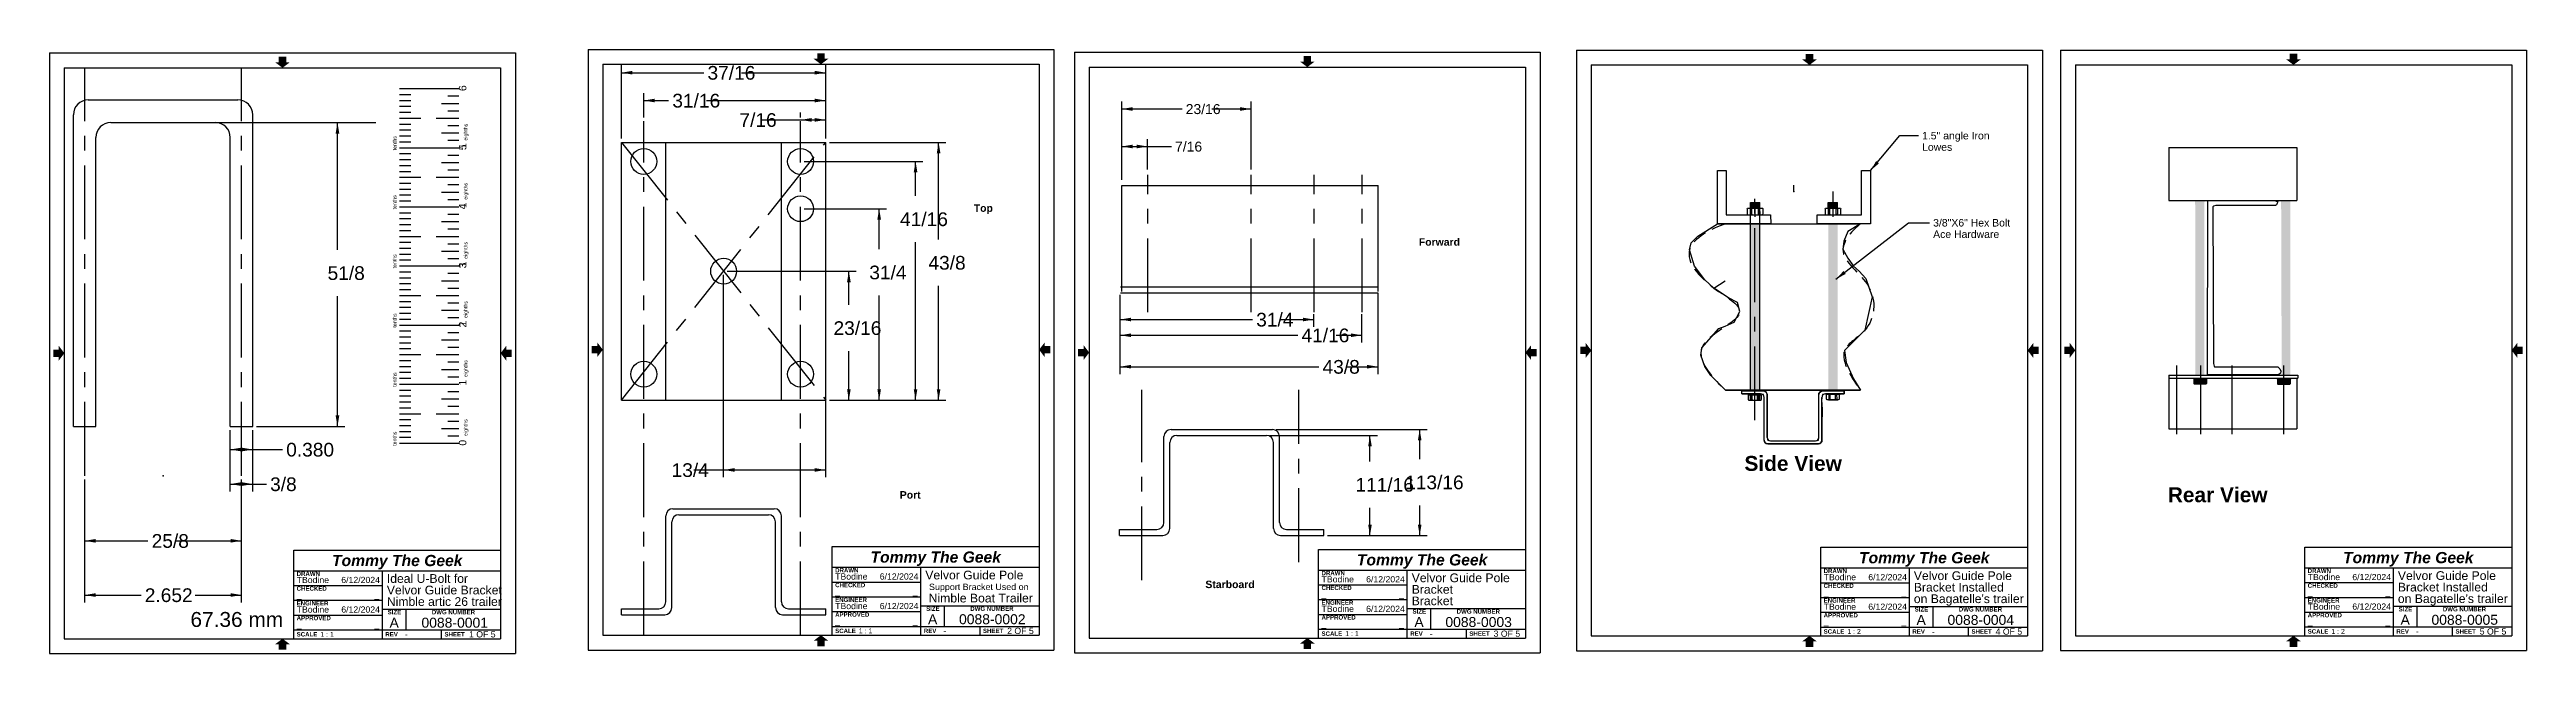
# Model space of a CAD drawing. Header units: inches. Extents: x -3 to 38.9, y -4.1 to 6.1.
import ezdxf

# ---------------------------------------------------------------- set-up
doc = ezdxf.new("R2010")
doc.units = ezdxf.units.IN
doc.header["$MEASUREMENT"] = 0
doc.linetypes.add('CENTER', pattern=[2, 1.25, -0.25, 0.25, -0.25])
doc.linetypes.add('HIDDEN', pattern=[0.375, 0.25, -0.125])
for name, color, linetype in [('AngleIron', 7, 'CONTINUOUS'), ('Border', 7, 'CONTINUOUS'), ('default', 7, 'CONTINUOUS'), ('dim', 7, 'CONTINUOUS'), ('HexBolt', 7, 'CONTINUOUS'), ('Nut', 7, 'CONTINUOUS'), ('trailerFrame', 7, 'CONTINUOUS'), ('ubolt', 7, 'CONTINUOUS')]:
    doc.layers.add(name, color=color, linetype=linetype)
doc.styles.add('Arial', font='arial.ttf')
doc.styles.add('Arial_Bold', font='arialbd.ttf')
doc.styles.add('Arial_Bold_Italic', font='arialbi.ttf')

msp = doc.modelspace()

# ---------------------------------------------------------------- texts
at = {"layer": 'Border'}
for s, height, style, p in [('Ace Hardware', 0.126316, 'Arial', (28.822259, 2.925763)), ('3/8"X6" Hex Bolt ', 0.126316, 'Arial', (28.822259, 3.118576)), ('Tommy The Geek', 0.189474, 'Arial_Bold_Italic', (1.741287, -2.627134)), ('Tommy The Geek', 0.189474, 'Arial_Bold_Italic', (10.848855, -2.568342)), ('Tommy The Geek', 0.189474, 'Arial_Bold_Italic', (19.075634, -2.615629)), ('Tommy The Geek', 0.189474, 'Arial_Bold_Italic', (27.568399, -2.579561)), ('Tommy The Geek', 0.189474, 'Arial_Bold_Italic', (35.755125, -2.577802)), ('TBodine', 0.105263, 'Arial', (1.143468, -2.914158)), ('DRAWN', 0.0736842, 'Arial_Bold', (1.143468, -2.793042)), ('6/12/2024', 0.105263, 'Arial', (1.898038, -2.914158)), ('Ideal U-Bolt for', 0.147368, 'Arial', (2.668468, -2.910646)), ('TBodine', 0.105263, 'Arial', (10.251035, -2.855366)), ('CHECKED', 0.0736842, 'Arial_Bold', (10.251035, -2.98425)), ('DRAWN', 0.0736842, 'Arial_Bold', (10.251035, -2.73425)), ('6/12/2024', 0.105263, 'Arial', (11.005606, -2.855366)), ('Velvor Guide Pole', 0.147368, 'Arial', (11.776035, -2.851854)), ('Support Bracket Used on', 0.107881, 'Arial', (11.838656, -3.032548)), ('TBodine', 0.105263, 'Arial', (18.477815, -2.902653)), ('DRAWN', 0.0736842, 'Arial_Bold', (18.477815, -2.781537)), ('6/12/2024', 0.105263, 'Arial', (19.232386, -2.902653)), ('Velvor Guide Pole', 0.147368, 'Arial', (20.002815, -2.89914)), ('TBodine', 0.105263, 'Arial', (26.97058, -2.866585)), ('CHECKED', 0.0736842, 'Arial_Bold', (26.97058, -2.995469)), ('DRAWN', 0.0736842, 'Arial_Bold', (26.97058, -2.745469)), ('6/12/2024', 0.105263, 'Arial', (27.725151, -2.866585)), ('Velvor Guide Pole', 0.147368, 'Arial', (28.49558, -2.863072)), ('Bracket Installed', 0.147368, 'Arial', (28.49558, -3.058072)), ('TBodine', 0.105263, 'Arial', (35.157306, -2.864826)), ('CHECKED', 0.0736842, 'Arial_Bold', (35.157306, -2.99371)), ('DRAWN', 0.0736842, 'Arial_Bold', (35.157306, -2.74371)), ('6/12/2024', 0.105263, 'Arial', (35.911877, -2.864825)), ('Velvor Guide Pole', 0.147368, 'Arial', (36.682306, -2.861313)), ('Bracket Installed', 0.147368, 'Arial', (36.682306, -3.056313)), ('_', 0.105263, 'Arial', (1.143468, -3.164158)), ('TBodine', 0.105263, 'Arial', (1.143468, -3.414158)), ('CHECKED', 0.0736842, 'Arial_Bold', (1.143468, -3.043042)), ('ENGINEER', 0.0736842, 'Arial_Bold', (1.143468, -3.293042)), ('6/12/2024', 0.105263, 'Arial', (1.898038, -3.414158)), ('_', 0.105263, 'Arial', (2.457227, -3.164158)), ('Velvor Guide Bracket', 0.147368, 'Arial', (2.668468, -3.105646)), ('Nimble artic 26 trailer', 0.147368, 'Arial', (2.668468, -3.300646)), ('_', 0.105263, 'Arial', (10.251035, -3.105366)), ('TBodine', 0.105263, 'Arial', (10.251035, -3.355366)), ('ENGINEER', 0.0736842, 'Arial_Bold', (10.251035, -3.23425)), ('6/12/2024', 0.105263, 'Arial', (11.005606, -3.355366)), ('_', 0.105263, 'Arial', (11.564794, -3.105366)), ('SIZE', 0.0736842, 'Arial_Bold', (11.790303, -3.38425)), (' Nimble Boat Trailer', 0.147368, 'Arial', (11.776035, -3.241854)), ('DWG NUMBER', 0.0736842, 'Arial_Bold', (12.536621, -3.38425)), ('_', 0.105263, 'Arial', (18.477815, -3.152653)), ('TBodine', 0.105263, 'Arial', (18.477815, -3.402653)), ('CHECKED', 0.0736842, 'Arial_Bold', (18.477815, -3.031537)), ('ENGINEER', 0.0736842, 'Arial_Bold', (18.477815, -3.281537)), ('6/12/2024', 0.105263, 'Arial', (19.232386, -3.402653)), ('_', 0.105263, 'Arial', (19.791574, -3.152653)), ('Bracket', 0.147368, 'Arial', (20.002815, -3.09414)), ('Bracket ', 0.147368, 'Arial', (20.002815, -3.289141)), ('_', 0.105263, 'Arial', (26.97058, -3.116585)), ('TBodine', 0.105263, 'Arial', (26.97058, -3.366585)), ('ENGINEER', 0.0736842, 'Arial_Bold', (26.97058, -3.245469)), ('6/12/2024', 0.105263, 'Arial', (27.725151, -3.366585)), ('_', 0.105263, 'Arial', (28.284339, -3.116585)), ("on Bagatelle's trailer", 0.147368, 'Arial', (28.49558, -3.253073)), ('SIZE', 0.0736842, 'Arial_Bold', (28.509848, -3.395469)), ('DWG NUMBER', 0.0736842, 'Arial_Bold', (29.256166, -3.395469)), ('_', 0.105263, 'Arial', (35.157306, -3.114826)), ('TBodine', 0.105263, 'Arial', (35.157306, -3.364826)), ('ENGINEER', 0.0736842, 'Arial_Bold', (35.157306, -3.24371)), ('6/12/2024', 0.105263, 'Arial', (35.911877, -3.364825)), ('_', 0.105263, 'Arial', (36.471065, -3.114826)), ("on Bagatelle's trailer", 0.147368, 'Arial', (36.682306, -3.251314)), ('SIZE', 0.0736842, 'Arial_Bold', (36.696574, -3.39371)), ('DWG NUMBER', 0.0736842, 'Arial_Bold', (37.442892, -3.39371)), ('_', 0.105263, 'Arial', (1.143468, -3.664158)), ('APPROVED', 0.0736842, 'Arial_Bold', (1.143468, -3.543042)), ('SCALE', 0.0736842, 'Arial_Bold', (1.143468, -3.818042)), ('1 : 1', 0.0842105, 'Arial', (1.543468, -3.823414)), ('_', 0.105263, 'Arial', (2.457227, -3.664158)), ('REV', 0.0736842, 'Arial_Bold', (2.643468, -3.818042)), ('SIZE', 0.0736842, 'Arial_Bold', (2.682736, -3.443042)), ('A', 0.168421, 'Arial', (2.714139, -3.66889)), ('0088-0001', 0.168421, 'Arial', (3.254127, -3.66889)), ('DWG NUMBER', 0.0736842, 'Arial_Bold', (3.429054, -3.443042)), ('SHEET', 0.0736842, 'Arial_Bold', (3.643468, -3.818042)), ('1 OF 5', 0.105263, 'Arial', (4.058271, -3.834158)), ('_', 0.105263, 'Arial', (10.251035, -3.605366)), ('APPROVED', 0.0736842, 'Arial_Bold', (10.251035, -3.48425)), ('SCALE', 0.0736842, 'Arial_Bold', (10.251035, -3.75925)), ('1 : 1', 0.0842105, 'Arial', (10.651035, -3.764622)), ('_', 0.105263, 'Arial', (11.564794, -3.605366)), ('REV', 0.0736842, 'Arial_Bold', (11.751035, -3.75925)), ('A', 0.168421, 'Arial', (11.821707, -3.610098)), ('-', 0.105263, 'Arial', (12.081009, -3.775366)), ('0088-0002', 0.168421, 'Arial', (12.34619, -3.610098)), ('SHEET', 0.0736842, 'Arial_Bold', (12.751035, -3.75925)), ('2 OF 5', 0.105263, 'Arial', (13.159943, -3.775366)), ('_', 0.105263, 'Arial', (18.477815, -3.652653)), ('APPROVED', 0.0736842, 'Arial_Bold', (18.477815, -3.531537)), ('SCALE', 0.0736842, 'Arial_Bold', (18.477815, -3.806537)), ('1 : 1', 0.0842105, 'Arial', (18.877815, -3.811909)), ('_', 0.105263, 'Arial', (19.791574, -3.652653)), ('REV', 0.0736842, 'Arial_Bold', (19.977815, -3.806537)), ('SIZE', 0.0736842, 'Arial_Bold', (20.017083, -3.431537)), ('A', 0.168421, 'Arial', (20.048486, -3.657385)), ('0088-0003', 0.168421, 'Arial', (20.572065, -3.657384)), ('DWG NUMBER', 0.0736842, 'Arial_Bold', (20.763401, -3.431537)), ('SHEET', 0.0736842, 'Arial_Bold', (20.977815, -3.806537)), ('3 OF 5', 0.105263, 'Arial', (21.387692, -3.822653)), ('_', 0.105263, 'Arial', (26.97058, -3.616585)), ('APPROVED', 0.0736842, 'Arial_Bold', (26.97058, -3.495469)), ('SCALE', 0.0736842, 'Arial_Bold', (26.97058, -3.770469)), ('1 : 2', 0.0842105, 'Arial', (27.37058, -3.775841)), ('_', 0.105263, 'Arial', (28.284339, -3.616585)), ('REV', 0.0736842, 'Arial_Bold', (28.47058, -3.770469)), ('A', 0.168421, 'Arial', (28.541252, -3.621317)), ('-', 0.105263, 'Arial', (28.800554, -3.786585)), ('0088-0004', 0.168421, 'Arial', (29.065218, -3.621316)), ('SHEET', 0.0736842, 'Arial_Bold', (29.47058, -3.770469)), ('4 OF 5', 0.105263, 'Arial', (29.878277, -3.786585)), ('_', 0.105263, 'Arial', (35.157306, -3.614826)), ('APPROVED', 0.0736842, 'Arial_Bold', (35.157306, -3.49371)), ('SCALE', 0.0736842, 'Arial_Bold', (35.157306, -3.76871)), ('1 : 2', 0.0842105, 'Arial', (35.557306, -3.774082)), ('_', 0.105263, 'Arial', (36.471065, -3.614826)), ('REV', 0.0736842, 'Arial_Bold', (36.657306, -3.76871)), ('A', 0.168421, 'Arial', (36.727977, -3.619558)), ('-', 0.105263, 'Arial', (36.98728, -3.784826)), ('0088-0005', 0.168421, 'Arial', (37.250911, -3.619557)), ('SHEET', 0.0736842, 'Arial_Bold', (37.657306, -3.76871)), ('5 OF 5', 0.105263, 'Arial', (38.067143, -3.784826)), ('-', 0.105263, 'Arial', (2.973442, -3.834158)), ('-', 0.105263, 'Arial', (20.307789, -3.822653))]:
    msp.add_text(s, height=height, dxfattribs=dict(at, style=style)).set_placement(p)
at = {"layer": 'default', "style": 'Arial'}
for s, height, p in [('6', 0.126316, (4.013, 5.410107)), ('tenths', 0.0631579, (2.832394, 4.408186)), ('eighths', 0.0631579, (4.032246, 4.573237)), ('1', 0.126316, (4.013, 4.428711)), ('5', 0.126316, (4.013, 4.409962)), ('eighths', 0.0631579, (4.032246, 3.573237)), ('tenths', 0.0631579, (2.832394, 3.408186)), ('1', 0.126316, (4.013, 3.428711)), ('4', 0.126316, (4.013, 3.408169)), ('tenths', 0.0631579, (2.832394, 2.408186)), ('1', 0.126316, (4.013, 2.428711)), ('eighths', 0.0631579, (4.032246, 2.573237)), ('3', 0.126316, (4.013, 2.410495)), ('eighths', 0.0631579, (4.032246, 1.573237)), ('tenths', 0.0631579, (2.832394, 1.408186)), ('2', 0.126316, (4.013, 1.41001)), ('1', 0.126316, (4.013, 1.428711)), ('eighths', 0.0631579, (4.032246, 0.573237)), ('tenths', 0.0631579, (2.832394, 0.408186)), ('1', 0.126316, (4.013, 0.428712)), ('1', 0.126316, (4.013, 0.428711)), ('tenths', 0.0631579, (2.832394, -0.591814)), ('eighths', 0.0631579, (4.032246, -0.426763)), ('0', 0.126316, (4.013, -0.589312))]:
    msp.add_text(s, height=height, rotation=90, dxfattribs=at).set_placement(p)
for s, height, p in [('1.5" angle Iron', 0.126316, (28.635039, 4.592608)), ('Lowes', 0.126316, (28.635039, 4.399795)), ('67.36 mm', 0.252632, (-0.653431, -3.656171))]:
    msp.add_text(s, height=height, dxfattribs=at).set_placement(p)
at = {"layer": 'dim'}
for s, height, style, p in [('37/16', 0.231579, 'Arial', (8.092256, 5.603068)), ('31/16', 0.231579, 'Arial', (7.497414, 5.132231)), ('7/16', 0.231579, 'Arial', (8.632471, 4.804692)), ('23/16', 0.168421, 'Arial', (16.180994, 5.021165)), ('7/16', 0.168421, 'Arial', (16.000477, 4.386558)), ('41/16', 0.231579, 'Arial', (11.348834, 3.126056)), ('Top', 0.126316, 'Arial_Bold', (12.59552, 3.367067)), ('43/8', 0.231579, 'Arial', (11.828892, 2.389094)), ('Forward', 0.126316, 'Arial_Bold', (20.123346, 2.793875)), ('51/8', 0.231579, 'Arial', (1.666311, 2.214568)), ('31/4', 0.231579, 'Arial', (10.829322, 2.225325)), ('23/16', 0.231579, 'Arial', (10.22335, 1.283651)), ('31/4', 0.231579, 'Arial', (17.372582, 1.426949)), ('41/16', 0.231579, 'Arial', (18.138235, 1.160824)), ('43/8', 0.231579, 'Arial', (18.495223, 0.628573)), ('0.380', 0.231579, 'Arial', (0.966254, -0.772828)), ('3/8', 0.231579, 'Arial', (0.694181, -1.357671)), ('13/4', 0.231579, 'Arial', (7.484877, -1.118184)), ('111/16', 0.231579, 'Arial', (19.050544, -1.367366)), ('113/16', 0.231579, 'Arial', (19.891528, -1.326423)), ('Port', 0.126316, 'Arial_Bold', (11.344301, -1.4846)), ('25/8', 0.231579, 'Arial', (-1.309104, -2.31759)), ('Starboard', 0.126316, 'Arial_Bold', (16.513271, -2.999467)), ('2.652', 0.231579, 'Arial', (-1.425796, -3.234812))]:
    msp.add_text(s, height=height, dxfattribs=dict(at, style=style)).set_placement(p)
at = {"layer": 'trailerFrame', "style": 'Arial_Bold'}
for s, p in [('Side View', (25.630782, -1.01567)), ('Rear View', (32.791013, -1.546509))]:
    msp.add_text(s, height=0.252632, dxfattribs=at).set_placement(p)

# ---------------------------------------------------------------- blocks, each defined once
blk = doc.blocks.new('nut')
at = {"layer": 'default', "color": 1}
for p, q in [((-0.27, 0.092), (-0.254, 0.111)), ((-0.27, 0.092), (-0.269, -0.096)), ((-0.254, 0.111), (-0.172, 0.11)), ((-0.172, 0.111), (-0.079, 0.111)), ((-0.172, 0.11), (-0.155, 0.084)), ((-0.16, 0.093), (-0.105, 0.093)), ((-0.156, -0.088), (-0.155, 0.084)), ((-0.105, 0.093), (-0.079, 0.111)), ((-0.105, -0.091), (-0.105, 0.09)), ((-0.079, 0.111), (0.085, 0.111)), ((0.085, 0.111), (0.111, 0.093)), ((0.085, 0.111), (0.171, 0.111)), ((0.111, 0.093), (0.155, 0.093)), ((0.111, -0.091), (0.111, 0.09)), ((0.155, 0.093), (0.171, 0.111)), ((0.155, 0.093), (0.156, -0.096)), ((0.171, 0.111), (0.252, 0.11)), ((0.252, 0.11), (0.27, 0.085)), ((0.269, -0.087), (0.27, 0.085)), ((-0.269, -0.096), (-0.251, -0.111)), ((-0.251, -0.111), (-0.191, -0.111)), ((-0.191, -0.111), (-0.156, -0.088)), ((-0.191, -0.111), (-0.084, -0.111)), ((-0.168, -0.096), (-0.105, -0.096)), ((-0.168, -0.111), (-0.105, -0.111)), ((-0.105, -0.091), (-0.084, -0.111)), ((-0.085, -0.111), (0.09, -0.111)), ((0.09, -0.111), (0.111, -0.091)), ((0.09, -0.111), (0.174, -0.111)), ((0.111, -0.096), (0.156, -0.096)), ((0.111, -0.111), (0.156, -0.111)), ((0.156, -0.096), (0.174, -0.111)), ((0.174, -0.111), (0.234, -0.111)), ((0.234, -0.111), (0.269, -0.087))]:
    blk.add_line(p, q, dxfattribs=at)
blk = doc.blocks.new('boltHead')
at = {"layer": 'HexBolt', "color": 3}
for p, q in [((-0.223, 0.077), (-0.21, 0.093)), ((-0.223, 0.077), (-0.222, -0.079)), ((-0.21, 0.093), (-0.142, 0.092)), ((-0.142, 0.093), (-0.065, 0.093)), ((-0.142, 0.092), (-0.128, 0.071)), ((-0.133, 0.078), (-0.087, 0.078)), ((-0.129, -0.071), (-0.128, 0.071)), ((-0.087, 0.078), (-0.065, 0.093)), ((-0.087, -0.074), (-0.087, 0.075)), ((-0.065, 0.093), (0.07, 0.093)), ((0.07, 0.093), (0.092, 0.078)), ((0.07, 0.093), (0.141, 0.093)), ((0.092, 0.078), (0.128, 0.078)), ((0.092, -0.074), (0.092, 0.075)), ((0.128, 0.078), (0.141, 0.093)), ((0.128, 0.078), (0.129, -0.078)), ((0.141, 0.093), (0.209, 0.092)), ((0.209, 0.092), (0.223, 0.071)), ((0.222, -0.071), (0.223, 0.071)), ((-0.222, -0.079), (-0.208, -0.091)), ((-0.208, -0.091), (-0.158, -0.091)), ((-0.158, -0.091), (-0.129, -0.071)), ((-0.158, -0.091), (-0.07, -0.091)), ((-0.15, -0.093), (0.166, -0.093)), ((-0.139, -0.078), (-0.087, -0.078)), ((-0.087, -0.074), (-0.07, -0.091)), ((-0.07, -0.091), (0.074, -0.091)), ((0.074, -0.091), (0.092, -0.074)), ((0.074, -0.091), (0.143, -0.091)), ((0.092, -0.078), (0.129, -0.078)), ((0.129, -0.078), (0.143, -0.091)), ((0.143, -0.091), (0.193, -0.091)), ((0.193, -0.091), (0.222, -0.071))]:
    blk.add_line(p, q, dxfattribs=at)

# ---------------------------------------------------------------- linework, layer by layer
at = {"layer": 'AngleIron', "color": 6}
for p, q in [((32.807676, 4.458023), (32.807676, 3.558023)), ((32.807676, 4.458023), (34.975045, 4.458023)), ((34.975045, 4.458023), (34.975045, 3.558023)), ((32.807676, 3.558023), (34.975045, 3.558023))]:
    msp.add_line(p, q, dxfattribs=at)
at = {"layer": 'Border'}
for p, q in [((-3.036532, 6.054562), (-3.036532, -4.105438)), ((-3.036532, 6.054562), (4.843468, 6.054562)), ((4.843468, 6.054562), (4.843468, -4.105438)), ((6.071035, 6.113354), (6.071035, -4.046646)), ((6.071035, 6.113354), (13.951035, 6.113354)), ((13.951035, 6.113354), (13.951035, -4.046646)), ((14.297815, 6.066067), (14.297815, -4.093933)), ((14.297815, 6.066067), (22.177815, 6.066067)), ((22.177815, 6.066067), (22.177815, -4.093933)), ((22.79058, 6.102135), (22.79058, -4.057865)), ((22.79058, 6.102135), (30.67058, 6.102135)), ((30.67058, 6.102135), (30.67058, -4.057865)), ((30.977306, 6.103894), (30.977306, -4.056106)), ((30.977306, 6.103894), (38.857306, 6.103894)), ((38.857306, 6.103894), (38.857306, -4.056106)), ((-2.786532, 5.804562), (-2.786532, -3.855438)), ((-2.786532, 5.804562), (4.593468, 5.804562)), ((4.593468, 5.804562), (4.593468, -3.855438)), ((6.321035, 5.863354), (6.321035, -3.796646)), ((6.321035, 5.863354), (13.701035, 5.863354)), ((13.701035, 5.863354), (13.701035, -3.796646)), ((14.547815, 5.816067), (14.547815, -3.843933)), ((14.547815, 5.816067), (21.927815, 5.816067)), ((21.927815, 5.816067), (21.927815, -3.843933)), ((23.04058, 5.852135), (23.04058, -3.807865)), ((23.04058, 5.852135), (30.42058, 5.852135)), ((30.42058, 5.852135), (30.42058, -3.807865)), ((31.227306, 5.853894), (31.227306, -3.806106)), ((31.227306, 5.853894), (38.607306, 5.853894)), ((38.607306, 5.853894), (38.607306, -3.806106)), ((27.178885, 2.228033), (28.406215, 3.18304)), ((28.406215, 3.18304), (28.759759, 3.18304)), ((1.093468, -2.355438), (4.593468, -2.355438)), ((1.093468, -3.855438), (1.093468, -2.355438)), ((10.201035, -2.296646), (13.701035, -2.296646)), ((10.201035, -3.796646), (10.201035, -2.296646)), ((18.427815, -2.343933), (21.927815, -2.343933)), ((18.427815, -3.843933), (18.427815, -2.343933)), ((26.92058, -2.307865), (30.42058, -2.307865)), ((26.92058, -3.807865), (26.92058, -2.307865)), ((35.107306, -2.306106), (38.607306, -2.306106)), ((35.107306, -3.806106), (35.107306, -2.306106)), ((1.093468, -2.705438), (4.593468, -2.705438)), ((2.593468, -3.855438), (2.593468, -2.705438)), ((10.201035, -2.646646), (13.701035, -2.646646)), ((10.201035, -2.896646), (11.701035, -2.896646)), ((11.701035, -3.796646), (11.701035, -2.646646)), ((18.427815, -2.693933), (21.927815, -2.693933)), ((19.927815, -3.843933), (19.927815, -2.693933)), ((26.92058, -2.657865), (30.42058, -2.657865)), ((26.92058, -2.907865), (28.42058, -2.907865)), ((28.42058, -3.807865), (28.42058, -2.657865)), ((35.107306, -2.656106), (38.607306, -2.656106)), ((35.107306, -2.906106), (36.607306, -2.906106)), ((36.607306, -3.806106), (36.607306, -2.656106)), ((1.093468, -2.955438), (2.593468, -2.955438)), ((1.093468, -3.205438), (2.593468, -3.205438)), ((10.201035, -3.146646), (11.701035, -3.146646)), ((11.701035, -3.296646), (13.701035, -3.296646)), ((12.101035, -3.646646), (12.101035, -3.296646)), ((18.427815, -2.943933), (19.927815, -2.943933)), ((18.427815, -3.193933), (19.927815, -3.193933)), ((19.927815, -3.343933), (21.927815, -3.343933)), ((20.327815, -3.693933), (20.327815, -3.343933)), ((26.92058, -3.157865), (28.42058, -3.157865)), ((28.42058, -3.307865), (30.42058, -3.307865)), ((28.82058, -3.657865), (28.82058, -3.307865)), ((35.107306, -3.156106), (36.607306, -3.156106)), ((36.607306, -3.306106), (38.607306, -3.306106)), ((37.007306, -3.656106), (37.007306, -3.306106)), ((1.093468, -3.455438), (2.593468, -3.455438)), ((1.093468, -3.705438), (4.593468, -3.705438)), ((2.593468, -3.355438), (4.593468, -3.355438)), ((2.993468, -3.705438), (2.993468, -3.355438)), ((3.593468, -3.855438), (3.593468, -3.705438)), ((10.201035, -3.396646), (11.701035, -3.396646)), ((10.201035, -3.646646), (13.701035, -3.646646)), ((12.701035, -3.796646), (12.701035, -3.646646)), ((18.427815, -3.443933), (19.927815, -3.443933)), ((18.427815, -3.693933), (21.927815, -3.693933)), ((20.927815, -3.843933), (20.927815, -3.693933)), ((26.92058, -3.407865), (28.42058, -3.407865)), ((26.92058, -3.657865), (30.42058, -3.657865)), ((29.42058, -3.807865), (29.42058, -3.657865)), ((35.107306, -3.406106), (36.607306, -3.406106)), ((35.107306, -3.656106), (38.607306, -3.656106)), ((37.607306, -3.806106), (37.607306, -3.656106)), ((-3.036532, -4.105438), (4.843468, -4.105438)), ((-2.786532, -3.855438), (4.593468, -3.855438)), ((6.071035, -4.046646), (13.951035, -4.046646)), ((6.321035, -3.796646), (13.701035, -3.796646)), ((14.297815, -4.093933), (22.177815, -4.093933)), ((14.547815, -3.843933), (21.927815, -3.843933)), ((22.79058, -4.057865), (30.67058, -4.057865)), ((23.04058, -3.807865), (30.42058, -3.807865)), ((30.977306, -4.056106), (38.857306, -4.056106)), ((31.227306, -3.806106), (38.607306, -3.806106))]:
    msp.add_line(p, q, dxfattribs=at)
at = {"layer": 'Border', "color": 252}
for p, q in [((32.807676, 0.60302), (32.807676, 0.55302)), ((32.807676, 0.60302), (34.988676, 0.60302)), ((32.807676, 0.55302), (32.807676, -0.305581)), ((32.807676, 0.55302), (34.975045, 0.55302)), ((32.807676, 0.55302), (34.988676, 0.55302)), ((34.975045, 0.55302), (34.975045, -0.305581)), ((34.988676, 0.60302), (34.988676, 0.55302)), ((32.807676, -0.305581), (34.975045, -0.305581))]:
    msp.add_line(p, q, dxfattribs=at)
at = {"layer": 'Border'}
for points in [[(0.965811, 5.898312), (0.77878, 5.898312), (0.965811, 5.992062), (0.841124, 5.898312)], [(1.028155, 5.898312), (0.903468, 5.804562), (0.965811, 5.898312), (0.77878, 5.898312)], [(0.965811, 5.992062), (0.841124, 5.898312), (0.841124, 5.992062)], [(10.073379, 5.957104), (9.886347, 5.957104), (10.073379, 6.050854), (9.948691, 5.957104)], [(10.135722, 5.957104), (10.011035, 5.863354), (10.073379, 5.957104), (9.886347, 5.957104)], [(10.073379, 6.050854), (9.948691, 5.957104), (9.948691, 6.050854)], [(18.300158, 5.909817), (18.113127, 5.909817), (18.300158, 6.003567), (18.175471, 5.909817)], [(18.362502, 5.909817), (18.237815, 5.816067), (18.300158, 5.909817), (18.113127, 5.909817)], [(18.300158, 6.003567), (18.175471, 5.909817), (18.175471, 6.003567)], [(26.792923, 5.945885), (26.605892, 5.945885), (26.792923, 6.039635), (26.668236, 5.945885)], [(26.855267, 5.945885), (26.73058, 5.852135), (26.792923, 5.945885), (26.605892, 5.945885)], [(26.792923, 6.039635), (26.668236, 5.945885), (26.668236, 6.039635)], [(34.979649, 5.947644), (34.792618, 5.947644), (34.979649, 6.041394), (34.854962, 5.947644)], [(35.041993, 5.947644), (34.917306, 5.853894), (34.979649, 5.947644), (34.792618, 5.947644)], [(34.979649, 6.041394), (34.854962, 5.947644), (34.854962, 6.041394)], [(27.305958, 2.365988), (27.343743, 2.317236), (27.178885, 2.228033)], [(-2.880282, 1.099249), (-2.880282, 0.912218), (-2.880282, 1.036906), (-2.974032, 0.912218)], [(-2.880282, 1.036906), (-2.974032, 0.912218), (-2.974032, 1.036906)], [(-2.786532, 0.974562), (-2.880282, 0.849874), (-2.880282, 1.099249), (-2.880282, 0.912218)], [(4.593468, 0.974562), (4.687218, 1.099249), (4.687218, 0.849874), (4.687218, 1.036906)], [(4.687218, 0.849874), (4.687218, 1.036906), (4.687218, 0.912218), (4.780968, 1.036906)], [(4.687218, 0.912218), (4.780968, 1.036906), (4.780968, 0.912218)], [(6.227285, 1.158042), (6.227285, 0.97101), (6.227285, 1.095698), (6.133535, 0.97101)], [(6.227285, 1.095698), (6.133535, 0.97101), (6.133535, 1.095698)], [(6.321035, 1.033354), (6.227285, 0.908667), (6.227285, 1.158042), (6.227285, 0.97101)], [(13.701035, 1.033354), (13.794785, 1.158042), (13.794785, 0.908667), (13.794785, 1.095698)], [(13.794785, 0.908667), (13.794785, 1.095698), (13.794785, 0.97101), (13.888535, 1.095698)], [(13.794785, 0.97101), (13.888535, 1.095698), (13.888535, 0.97101)], [(14.454065, 1.110755), (14.454065, 0.923723), (14.454065, 1.048411), (14.360315, 0.923723)], [(14.454065, 1.048411), (14.360315, 0.923723), (14.360315, 1.048411)], [(14.547815, 0.986067), (14.454065, 0.86138), (14.454065, 1.110755), (14.454065, 0.923723)], [(21.927815, 0.986067), (22.021565, 1.110755), (22.021565, 0.86138), (22.021565, 1.048411)], [(22.021565, 0.86138), (22.021565, 1.048411), (22.021565, 0.923723), (22.115315, 1.048411)], [(22.021565, 0.923723), (22.115315, 1.048411), (22.115315, 0.923723)], [(22.94683, 1.146823), (22.94683, 0.959791), (22.94683, 1.084479), (22.85308, 0.959791)], [(22.94683, 1.084479), (22.85308, 0.959791), (22.85308, 1.084479)], [(23.04058, 1.022135), (22.94683, 0.897448), (22.94683, 1.146823), (22.94683, 0.959791)], [(30.42058, 1.022135), (30.51433, 1.146823), (30.51433, 0.897448), (30.51433, 1.084479)], [(30.51433, 0.897448), (30.51433, 1.084479), (30.51433, 0.959791), (30.60808, 1.084479)], [(30.51433, 0.959791), (30.60808, 1.084479), (30.60808, 0.959791)], [(31.133556, 1.148582), (31.133556, 0.961551), (31.133556, 1.086238), (31.039806, 0.961551)], [(31.133556, 1.086238), (31.039806, 0.961551), (31.039806, 1.086238)], [(31.227306, 1.023894), (31.133556, 0.899207), (31.133556, 1.148582), (31.133556, 0.961551)], [(38.607306, 1.023894), (38.701056, 1.148582), (38.701056, 0.899207), (38.701056, 1.086238)], [(38.701056, 0.899207), (38.701056, 1.086238), (38.701056, 0.961551), (38.794806, 1.086238)], [(38.701056, 0.961551), (38.794806, 1.086238), (38.794806, 0.961551)], [(0.77878, -3.949188), (0.903468, -3.855438), (0.841124, -3.949188), (1.028155, -3.949188)], [(0.841124, -3.949188), (1.028155, -3.949188), (0.841124, -4.042938), (0.965811, -3.949188)], [(0.841124, -4.042938), (0.965811, -3.949188), (0.965811, -4.042938)], [(9.886347, -3.890396), (10.011035, -3.796646), (9.948691, -3.890396), (10.135722, -3.890396)], [(9.948691, -3.890396), (10.135722, -3.890396), (9.948691, -3.984146), (10.073379, -3.890396)], [(9.948691, -3.984146), (10.073379, -3.890396), (10.073379, -3.984146)], [(18.113127, -3.937683), (18.237815, -3.843933), (18.175471, -3.937683), (18.362502, -3.937683)], [(18.175471, -3.937683), (18.362502, -3.937683), (18.175471, -4.031433), (18.300158, -3.937683)], [(18.175471, -4.031433), (18.300158, -3.937683), (18.300158, -4.031433)], [(26.605892, -3.901615), (26.73058, -3.807865), (26.668236, -3.901615), (26.855267, -3.901615)], [(26.668236, -3.901615), (26.855267, -3.901615), (26.668236, -3.995365), (26.792923, -3.901615)], [(26.668236, -3.995365), (26.792923, -3.901615), (26.792923, -3.995365)], [(34.792618, -3.899856), (34.917306, -3.806106), (34.854962, -3.899856), (35.041993, -3.899856)], [(34.854962, -3.899856), (35.041993, -3.899856), (34.854962, -3.993606), (34.979649, -3.899856)], [(34.854962, -3.993606), (34.979649, -3.899856), (34.979649, -3.993606)]]:
    msp.add_solid(points, dxfattribs=at)
at = {"layer": 'Border', "color": 255}
for points in [[(33.230165, 0.458072), (33.450208, 0.458072), (33.230165, 0.54935), (33.450208, 0.54935)], [(34.649127, 0.458072), (34.865548, 0.458072), (34.649127, 0.547542), (34.865548, 0.547542)]]:
    msp.add_solid(points, dxfattribs=at)
at = {"layer": 'default', "linetype": 'CENTER'}
for p, q in [((-2.441745, -1.097539), (-2.441745, 5.804562)), ((0.210255, -1.097539), (0.210255, 5.804562)), ((7.014646, -3.796646), (7.014646, 4.902405)), ((9.666646, -3.796646), (9.666646, 4.902405)), ((6.63793, 4.542846), (10.091164, 0.180846)), ((6.63793, 0.180846), (10.091164, 4.542846)), ((15.539995, 1.668364), (15.539995, 3.991842)), ((17.289995, 1.668364), (17.289995, 3.991842)), ((18.352495, 1.668364), (18.352495, 3.991842)), ((19.164995, 1.668364), (19.164995, 3.991842)), ((32.943795, -0.394949), (32.943795, 0.76679)), ((33.350045, -0.394949), (33.350045, 0.76679)), ((33.881295, -0.394949), (33.881295, 0.76679)), ((34.756295, -0.394949), (34.756295, 0.76679)), ((15.439148, -2.866404), (15.439148, 0.357805)), ((18.091148, -2.559336), (18.091148, 0.357805))]:
    msp.add_line(p, q, dxfattribs=at)
at = {"layer": 'default'}
for p, q in [((2.884071, 5.452112), (3.884071, 5.452112)), ((2.884071, 5.352112), (3.074869, 5.352112)), ((2.884071, 5.252112), (3.074869, 5.252112)), ((2.884071, 5.152112), (3.074869, 5.152112)), ((2.884071, 5.052112), (3.074869, 5.052112)), ((3.595735, 5.202112), (3.884071, 5.202112)), ((3.698048, 5.327112), (3.884071, 5.327112)), ((3.698048, 5.077112), (3.884071, 5.077112)), ((2.884071, 4.952112), (3.24229, 4.952112)), ((2.884071, 4.852112), (3.074869, 4.852112)), ((2.884071, 4.752112), (3.074869, 4.752112)), ((2.884071, 4.652112), (3.074869, 4.652112)), ((3.502723, 4.952112), (3.884071, 4.952112)), ((3.595735, 4.702112), (3.884071, 4.702112)), ((3.698048, 4.827112), (3.884071, 4.827112)), ((27.76246, 4.064431), (28.2606, 4.657072)), ((28.2606, 4.657072), (28.572539, 4.657072)), ((2.884071, 4.552112), (3.074869, 4.552112)), ((2.884071, 4.452112), (3.884071, 4.452112)), ((2.884071, 4.452112), (3.884071, 4.452112)), ((2.884071, 4.352112), (3.074869, 4.352112)), ((2.884071, 4.252112), (3.074869, 4.252112)), ((3.595735, 4.202112), (3.884071, 4.202112)), ((3.698048, 4.577112), (3.884071, 4.577112)), ((3.698048, 4.327112), (3.884071, 4.327112)), ((6.63793, 4.542846), (10.091164, 4.542846)), ((6.63793, 0.180846), (6.63793, 4.542846)), ((7.38793, 0.180846), (7.38793, 4.542846)), ((9.341164, 0.180846), (9.341164, 4.542846)), ((10.091164, 0.180846), (10.091164, 4.542846)), ((2.884071, 4.152112), (3.074869, 4.152112)), ((2.884071, 4.052112), (3.074869, 4.052112)), ((2.884071, 3.952112), (3.24229, 3.952112)), ((2.884071, 3.852112), (3.074869, 3.852112)), ((3.502723, 3.952112), (3.884071, 3.952112)), ((3.698048, 4.077112), (3.884071, 4.077112)), ((3.698048, 3.827112), (3.884071, 3.827112)), ((15.102495, 2.021105), (15.102495, 3.813105)), ((15.102495, 3.813105), (19.437233, 3.813105)), ((19.437233, 2.021105), (19.437233, 3.813105)), ((2.884071, 3.752112), (3.074869, 3.752112)), ((2.884071, 3.652112), (3.074869, 3.652112)), ((2.884071, 3.552112), (3.074869, 3.552112)), ((2.884071, 3.452112), (3.884071, 3.452112)), ((2.884071, 3.452112), (3.884071, 3.452112)), ((2.884071, 3.352112), (3.074869, 3.352112)), ((3.595735, 3.702112), (3.884071, 3.702112)), ((3.698048, 3.577112), (3.884071, 3.577112)), ((2.884071, 3.252112), (3.074869, 3.252112)), ((2.884071, 3.152112), (3.074869, 3.152112)), ((2.884071, 3.052112), (3.074869, 3.052112)), ((2.884071, 2.952112), (3.24229, 2.952112)), ((3.502723, 2.952112), (3.884071, 2.952112)), ((3.595735, 3.202112), (3.884071, 3.202112)), ((3.698048, 3.327112), (3.884071, 3.327112)), ((3.698048, 3.077112), (3.884071, 3.077112)), ((2.884071, 2.852112), (3.074869, 2.852112)), ((2.884071, 2.752112), (3.074869, 2.752112)), ((2.884071, 2.652112), (3.074869, 2.652112)), ((2.884071, 2.552112), (3.074869, 2.552112)), ((3.595735, 2.702112), (3.884071, 2.702112)), ((3.698048, 2.827112), (3.884071, 2.827112)), ((3.698048, 2.577112), (3.884071, 2.577112)), ((2.884071, 2.452112), (3.884071, 2.452112)), ((2.884071, 2.452112), (3.884071, 2.452112)), ((2.884071, 2.352112), (3.074869, 2.352112)), ((2.884071, 2.252112), (3.074869, 2.252112)), ((2.884071, 2.152112), (3.074869, 2.152112)), ((3.595735, 2.202112), (3.884071, 2.202112)), ((3.698048, 2.327112), (3.884071, 2.327112)), ((15.075233, 2.095902), (19.437233, 2.095902)), ((2.884071, 2.052112), (3.074869, 2.052112)), ((2.884071, 1.952112), (3.24229, 1.952112)), ((2.884071, 1.852112), (3.074869, 1.852112)), ((2.884071, 1.752112), (3.074869, 1.752112)), ((3.502723, 1.952112), (3.884071, 1.952112)), ((3.595735, 1.702112), (3.884071, 1.702112)), ((3.698048, 2.077112), (3.884071, 2.077112)), ((3.698048, 1.827112), (3.884071, 1.827112)), ((15.075233, 1.995902), (19.437233, 1.995902)), ((2.884071, 1.652112), (3.074869, 1.652112)), ((2.884071, 1.552112), (3.074869, 1.552112)), ((2.884071, 1.452112), (3.884071, 1.452112)), ((2.884071, 1.452112), (3.884071, 1.452112)), ((2.884071, 1.352112), (3.074869, 1.352112)), ((3.698048, 1.577112), (3.884071, 1.577112)), ((3.698048, 1.327112), (3.884071, 1.327112)), ((2.884071, 1.252112), (3.074869, 1.252112)), ((2.884071, 1.152112), (3.074869, 1.152112)), ((2.884071, 1.052112), (3.074869, 1.052112)), ((2.884071, 0.952112), (3.24229, 0.952112)), ((2.884071, 0.852112), (3.074869, 0.852112)), ((3.502723, 0.952112), (3.884071, 0.952112)), ((3.595735, 1.202112), (3.884071, 1.202112)), ((3.698048, 1.077112), (3.884071, 1.077112)), ((2.884071, 0.752112), (3.074869, 0.752112)), ((2.884071, 0.652112), (3.074869, 0.652112)), ((2.884071, 0.552112), (3.074869, 0.552112)), ((2.884071, 0.452112), (3.884071, 0.452112)), ((2.884071, 0.452112), (3.884071, 0.452112)), ((3.595735, 0.702112), (3.884071, 0.702112)), ((3.698048, 0.827112), (3.884071, 0.827112)), ((3.698048, 0.577112), (3.884071, 0.577112)), ((32.807676, 0.60302), (34.988676, 0.60302)), ((32.807676, 0.55302), (34.988676, 0.55302)), ((2.884071, 0.352112), (3.074869, 0.352112)), ((2.884071, 0.252112), (3.074869, 0.252112)), ((2.884071, 0.152112), (3.074869, 0.152112)), ((2.884071, 0.052112), (3.074869, 0.052112)), ((3.595735, 0.202112), (3.884071, 0.202112)), ((3.698048, 0.327112), (3.884071, 0.327112)), ((3.698048, 0.077112), (3.884071, 0.077112)), ((6.63793, 0.180846), (10.091164, 0.180846)), ((25.588795, 0.337108), (25.953795, 0.337108)), ((25.588795, 0.287108), (25.588795, 0.337108)), ((25.588795, 0.287108), (25.903795, 0.287108)), ((25.963795, -0.498892), (25.963795, 0.227108)), ((26.013795, -0.448892), (26.013795, 0.277108)), ((26.890412, -0.448892), (26.890412, 0.277108)), ((26.940412, -0.498892), (26.940412, 0.227108)), ((26.950412, 0.337108), (27.315412, 0.337108)), ((27.000412, 0.287108), (27.315412, 0.287108)), ((27.315412, 0.287108), (27.315412, 0.337108)), ((2.884071, -0.047888), (3.24229, -0.047888)), ((2.884071, -0.147888), (3.074869, -0.147888)), ((2.884071, -0.247888), (3.074869, -0.247888)), ((2.884071, -0.347888), (3.074869, -0.347888)), ((3.502723, -0.047888), (3.884071, -0.047888)), ((3.595735, -0.297888), (3.884071, -0.297888)), ((3.698048, -0.172888), (3.884071, -0.172888)), ((15.932431, -0.316237), (17.645666, -0.316237)), ((16.032431, -0.416237), (17.545666, -0.416237)), ((32.807676, -0.305581), (34.975045, -0.305581)), ((2.884071, -0.447888), (3.074869, -0.447888)), ((2.884071, -0.547888), (3.884071, -0.547888)), ((3.698048, -0.422888), (3.884071, -0.422888)), ((15.812431, -1.888237), (15.812431, -0.436237)), ((15.912431, -1.988237), (15.912431, -0.536237)), ((17.665666, -1.988237), (17.665666, -0.536237)), ((17.765666, -1.888237), (17.765666, -0.436237)), ((26.023795, -0.558892), (26.880412, -0.558892)), ((26.073795, -0.508892), (26.830412, -0.508892)), ((7.50793, -1.657099), (9.221164, -1.657099)), ((7.38793, -3.229099), (7.38793, -1.777099)), ((7.48793, -3.329099), (7.48793, -1.877099)), ((7.60793, -1.757099), (9.121164, -1.757099)), ((9.241164, -3.329099), (9.241164, -1.877099)), ((9.341164, -3.229099), (9.341164, -1.777099)), ((15.062431, -2.008237), (15.692431, -2.008237)), ((15.062431, -2.108237), (15.062431, -2.008237)), ((17.885666, -2.008237), (18.515666, -2.008237)), ((18.515666, -2.108237), (18.515666, -2.008237)), ((15.062431, -2.108237), (15.792431, -2.108237)), ((17.785666, -2.108237), (18.515666, -2.108237)), ((6.63793, -3.349099), (7.26793, -3.349099)), ((6.63793, -3.449099), (6.63793, -3.349099)), ((9.461164, -3.349099), (10.091164, -3.349099)), ((10.091164, -3.449099), (10.091164, -3.349099)), ((6.63793, -3.449099), (7.36793, -3.449099)), ((9.361164, -3.449099), (10.091164, -3.449099))]:
    msp.add_line(p, q, dxfattribs=at)
at = {"layer": 'default', "color": 1, "linetype": 'CENTER'}
for p, q in [((25.807102, -0.160175), (25.807102, 3.712687)), ((25.810979, 3.283441), (25.810979, 3.473232)), ((27.12901, 3.283441), (27.12901, 3.712687))]:
    msp.add_line(p, q, dxfattribs=at)
at = {"layer": 'default'}
for centre in [(7.014646, 4.219479), (9.666646, 4.219479), (9.666646, 3.419479), (8.364547, 2.361846), (7.014646, 0.619479), (9.666646, 0.619479)]:
    msp.add_circle(centre, 0.21875, dxfattribs=at)
for centre, radius, start, end in [((25.903795, 0.227108), 0.06, 0, 90), ((25.953795, 0.277108), 0.06, 0, 90), ((26.950412, 0.277108), 0.06, 90, 180), ((27.000412, 0.227108), 0.06, 90, 180), ((15.932431, -0.436237), 0.12, 90, 180), ((16.032431, -0.536237), 0.12, 90, 180), ((17.545666, -0.536237), 0.12, 0, 90), ((17.645666, -0.436237), 0.12, 0, 90), ((26.023795, -0.498892), 0.06, 180, 270), ((26.073795, -0.448892), 0.06, 180, 270), ((26.830412, -0.448892), 0.06, 270, 0), ((26.880412, -0.498892), 0.06, 270, 0), ((7.50793, -1.777099), 0.12, 90, 180), ((9.221164, -1.777099), 0.12, 0, 90), ((7.60793, -1.877099), 0.12, 90, 180), ((9.121164, -1.877099), 0.12, 0, 90), ((15.692431, -1.888237), 0.12, 270, 0), ((15.792431, -1.988237), 0.12, 270, 0), ((17.785666, -1.988237), 0.12, 180, 270), ((17.885666, -1.888237), 0.12, 180, 270), ((7.26793, -3.229099), 0.12, 270, 0), ((7.36793, -3.329099), 0.12, 270, 0), ((9.361164, -3.329099), 0.12, 180, 270), ((9.461164, -3.229099), 0.12, 180, 270)]:
    msp.add_arc(centre, radius, start, end, dxfattribs=at)
at = {"layer": 'default', "color": 1}
msp.add_point((-1.115745, -1.097539), dxfattribs=at)
at = {"layer": 'default'}
msp.add_solid([(27.857912, 4.225882), (27.905012, 4.186136), (27.76246, 4.064431)], dxfattribs=at)
at = {"layer": 'dim'}
for p, q in [((6.63793, 4.605346), (6.63793, 5.846252)), ((6.63793, 5.721252), (8.029756, 5.721252)), ((8.669404, 5.721252), (10.091164, 5.721252)), ((10.091164, 4.605346), (10.091164, 5.846252)), ((7.014646, 4.964905), (7.014646, 5.375415)), ((7.014646, 5.250415), (7.434914, 5.250415)), ((8.074562, 5.250415), (10.091164, 5.250415)), ((9.666646, 4.964905), (9.666646, 5.047876)), ((10.091164, 4.605346), (10.091164, 5.375415)), ((10.091164, 4.605346), (10.091164, 5.047876)), ((15.097958, 3.905908), (15.097958, 5.232117)), ((15.097958, 5.107117), (16.118494, 5.107117)), ((16.620884, 5.107117), (17.285458, 5.107117)), ((17.285458, 4.084645), (17.285458, 5.232117)), ((-0.229745, 4.876923), (2.482125, 4.876923)), ((1.708389, 4.876923), (2.419625, 4.876923)), ((1.833389, 2.725234), (1.833389, 4.876923)), ((9.006922, 4.922876), (10.091164, 4.922876)), ((9.729146, 4.219479), (11.735954, 4.219479)), ((10.091164, -1.125), (10.091164, 4.480346)), ((10.153664, 4.542846), (12.125678, 4.542846)), ((11.610954, 3.636723), (11.610954, 4.219479)), ((12.000678, 2.899761), (12.000678, 4.542846)), ((15.097958, 3.905908), (15.097958, 4.597511)), ((15.097958, 4.472511), (15.937977, 4.472511)), ((15.535458, 4.084645), (15.535458, 4.597511)), ((9.729146, 3.419479), (11.120601, 3.419479)), ((10.995601, 2.735991), (10.995601, 3.419479)), ((11.610954, 0.180846), (11.610954, 2.851758)), ((8.364547, -1.125), (8.364547, 2.299346)), ((8.427047, 2.361846), (10.607806, 2.361846)), ((10.482806, 1.794317), (10.482806, 2.361846)), ((12.000678, 0.180846), (12.000678, 2.114796)), ((1.833389, -0.263077), (1.833389, 1.94027)), ((10.995601, 0.180846), (10.995601, 1.951027)), ((15.070696, 0.621758), (15.070696, 1.963706)), ((15.070696, 1.154008), (15.070696, 1.963706)), ((15.070696, 1.420133), (15.070696, 1.963706)), ((19.432696, 0.621758), (19.432696, 1.988908)), ((15.070696, 1.545133), (17.310082, 1.545133)), ((15.070696, 1.279008), (18.075735, 1.279008)), ((17.76764, 1.545133), (18.347958, 1.545133)), ((18.347958, 1.420133), (18.347958, 1.636167)), ((18.724976, 1.279008), (19.160458, 1.279008)), ((19.160458, 1.154008), (19.160458, 1.636167)), ((10.482806, 0.180846), (10.482806, 1.009353)), ((15.070696, 0.746758), (18.432723, 0.746758)), ((18.901295, 0.746758), (19.432696, 0.746758)), ((10.153664, 0.180846), (12.125678, 0.180846)), ((10.153664, 0.180846), (11.735954, 0.180846)), ((10.153664, 0.180846), (11.120601, 0.180846)), ((10.153664, 0.180846), (10.607806, 0.180846)), ((0.020255, -0.779644), (0.020255, -0.325577)), ((0.020255, -1.364487), (0.020255, -0.325577)), ((0.400255, -0.779644), (0.400255, -0.325577)), ((0.400255, -1.364487), (0.400255, -0.325577)), ((0.462755, -0.263077), (1.958389, -0.263077)), ((17.608166, -0.416237), (19.422032, -0.416237)), ((17.708166, -0.316237), (20.263015, -0.316237)), ((19.297032, -0.856699), (19.297032, -0.416237)), ((20.138015, -0.815757), (20.138015, -0.316237)), ((0.020255, -0.654644), (0.903754, -0.654644)), ((-2.441745, -3.241628), (-2.441745, -1.160039)), ((-2.441745, -2.324406), (-2.441745, -1.160039)), ((0.020255, -1.239487), (0.631681, -1.239487)), ((0.210255, -3.241628), (0.210255, -1.160039)), ((0.210255, -2.324406), (0.210255, -1.160039)), ((7.858262, -1), (10.091164, -1)), ((19.297032, -2.108237), (19.297032, -1.641664)), ((20.138015, -2.108237), (20.138015, -1.600721)), ((-2.441745, -2.199406), (-1.371604, -2.199406)), ((-0.908361, -2.199406), (0.210255, -2.199406)), ((18.578166, -2.108237), (19.422032, -2.108237)), ((18.578166, -2.108237), (20.263015, -2.108237)), ((-2.441745, -3.116628), (-1.488296, -3.116628)), ((-0.575424, -3.116628), (0.210255, -3.116628))]:
    msp.add_line(p, q, dxfattribs=at)
for points in [[(6.822879, 5.752138), (6.822879, 5.690366), (6.63793, 5.721252)], [(9.906215, 5.690366), (9.906215, 5.752138), (10.091164, 5.721252)], [(7.199595, 5.281301), (7.199595, 5.219529), (7.014646, 5.250415)], [(9.906215, 5.219529), (9.906215, 5.281301), (10.091164, 5.250415)], [(15.282907, 5.138003), (15.282907, 5.076231), (15.097958, 5.107117)], [(17.100509, 5.076231), (17.100509, 5.138003), (17.285458, 5.107117)], [(1.864153, 4.691974), (1.802625, 4.691974), (1.833389, 4.876923)], [(9.851595, 4.953762), (9.851595, 4.89199), (9.666646, 4.922876)], [(9.906215, 4.89199), (9.906215, 4.953762), (10.091164, 4.922876)], [(11.641718, 4.03453), (11.58019, 4.03453), (11.610954, 4.219479)], [(12.031442, 4.357897), (11.969914, 4.357897), (12.000678, 4.542846)], [(15.282907, 4.503397), (15.282907, 4.441625), (15.097958, 4.472511)], [(15.350509, 4.441625), (15.350509, 4.503397), (15.535458, 4.472511)], [(11.026364, 3.23453), (10.964837, 3.23453), (10.995601, 3.419479)], [(10.51357, 2.176897), (10.452042, 2.176897), (10.482806, 2.361846)], [(15.255645, 1.576019), (15.255645, 1.514247), (15.070696, 1.545133)], [(15.255645, 1.309894), (15.255645, 1.248122), (15.070696, 1.279008)], [(18.163009, 1.514247), (18.163009, 1.576019), (18.347958, 1.545133)], [(18.975509, 1.248122), (18.975509, 1.309894), (19.160458, 1.279008)], [(15.255645, 0.777644), (15.255645, 0.715872), (15.070696, 0.746758)], [(19.247747, 0.715872), (19.247747, 0.777644), (19.432696, 0.746758)], [(10.452042, 0.365795), (10.51357, 0.365795), (10.482806, 0.180846)], [(10.964837, 0.365795), (11.026364, 0.365795), (10.995601, 0.180846)], [(11.58019, 0.365795), (11.641718, 0.365795), (11.610954, 0.180846)], [(11.969914, 0.365795), (12.031442, 0.365795), (12.000678, 0.180846)], [(1.802625, -0.078128), (1.864153, -0.078128), (1.833389, -0.263077)], [(19.327795, -0.601186), (19.266268, -0.601186), (19.297032, -0.416237)], [(20.168779, -0.501186), (20.107251, -0.501186), (20.138015, -0.316237)], [(0.205204, -0.623758), (0.205204, -0.68553), (0.020255, -0.654644)], [(0.215307, -0.68553), (0.215307, -0.623758), (0.400255, -0.654644)], [(0.205204, -1.208601), (0.205204, -1.270373), (0.020255, -1.239487)], [(0.215307, -1.270373), (0.215307, -1.208601), (0.400255, -1.239487)], [(8.549496, -0.969114), (8.549496, -1.030886), (8.364547, -1)], [(9.906215, -1.030886), (9.906215, -0.969114), (10.091164, -1)], [(19.266268, -1.923289), (19.327795, -1.923289), (19.297032, -2.108237)], [(20.107251, -1.923289), (20.168779, -1.923289), (20.138015, -2.108237)], [(-2.256796, -2.16852), (-2.256796, -2.230292), (-2.441745, -2.199406)], [(0.025307, -2.230292), (0.025307, -2.16852), (0.210255, -2.199406)], [(-2.256796, -3.085742), (-2.256796, -3.147514), (-2.441745, -3.116628)], [(0.025307, -3.147514), (0.025307, -3.085742), (0.210255, -3.116628)]]:
    msp.add_solid(points, dxfattribs=at)
at = {"layer": 'HexBolt', "color": 6}
for p, q in [((25.173653, 4.064431), (25.323653, 4.064431)), ((25.173653, 3.164431), (25.173653, 4.064431)), ((25.323653, 4.064431), (25.323653, 3.314431)), ((27.61246, 4.064431), (27.76246, 4.064431)), ((27.61246, 3.314431), (27.61246, 4.064431)), ((27.76246, 4.064431), (27.76246, 3.164431)), ((26.07608, 3.164252), (25.173653, 3.164431)), ((25.323653, 3.314431), (26.073653, 3.314431)), ((26.073653, 3.314431), (26.07608, 3.164252)), ((26.860032, 3.164252), (26.86246, 3.314431)), ((27.76246, 3.164431), (26.860032, 3.164252)), ((26.86246, 3.314431), (27.61246, 3.314431))]:
    msp.add_line(p, q, dxfattribs=at)
at = {"layer": 'HexBolt'}
msp.add_line((26.468056, 3.712687), (26.468056, 3.815834), dxfattribs=at)
at = {"layer": 'HexBolt', "color": 3}
for p, q in [((25.731191, 3.430585), (25.731191, 3.52487)), ((25.731191, 3.52487), (25.889191, 3.52487)), ((25.731191, 0.337108), (25.731191, 3.430585)), ((25.889191, 3.430585), (25.889191, 3.52487)), ((25.889191, 0.337108), (25.889191, 3.430585)), ((27.049223, 3.430585), (27.049223, 3.52487)), ((27.049223, 3.52487), (27.207223, 3.52487)), ((27.207223, 3.430585), (27.207223, 3.52487)), ((25.694412, 0.26469), (25.701142, 0.272471)), ((25.694412, 0.26469), (25.694929, 0.186877)), ((25.694929, 0.186877), (25.702178, 0.180652)), ((25.701142, 0.272471), (25.734794, 0.271952)), ((25.702178, 0.180652), (25.727029, 0.180652)), ((25.727029, 0.180652), (25.741525, 0.190508)), ((25.727029, 0.180911), (25.771205, 0.180911)), ((25.731191, 0.179635), (25.731191, 0.287108)), ((25.731191, 0.179635), (25.889191, 0.179635)), ((25.734794, 0.272731), (25.773276, 0.272731)), ((25.734794, 0.271952), (25.742043, 0.261577)), ((25.736566, 0.187136), (25.762404, 0.187136)), ((25.739687, 0.264949), (25.762404, 0.264949)), ((25.741525, 0.190508), (25.742043, 0.261577)), ((25.762404, 0.264949), (25.773276, 0.272731)), ((25.762404, 0.189211), (25.762404, 0.263912)), ((25.762404, 0.189211), (25.771205, 0.180911)), ((25.771035, 0.180911), (25.842999, 0.180911)), ((25.773276, 0.272731), (25.840929, 0.272731)), ((25.840929, 0.272731), (25.851801, 0.264949)), ((25.840929, 0.272731), (25.876652, 0.272731)), ((25.842999, 0.180911), (25.851801, 0.189211)), ((25.842999, 0.180911), (25.877687, 0.180911)), ((25.851801, 0.264949), (25.869921, 0.264949)), ((25.851801, 0.189211), (25.851801, 0.263912)), ((25.851801, 0.187136), (25.870439, 0.187136)), ((25.869921, 0.264949), (25.876652, 0.272731)), ((25.869921, 0.264949), (25.870439, 0.187136)), ((25.870439, 0.187136), (25.877687, 0.180911)), ((25.876652, 0.272731), (25.910304, 0.272212)), ((25.877687, 0.180911), (25.902538, 0.180911)), ((25.889191, 0.179635), (25.889191, 0.287108)), ((25.902538, 0.180911), (25.917034, 0.190767)), ((25.910304, 0.272212), (25.917552, 0.261837)), ((25.917034, 0.190767), (25.917552, 0.261837)), ((0.020255, -0.263077), (0.400255, -0.263077))]:
    msp.add_line(p, q, dxfattribs=at)
at = {"layer": 'HexBolt', "color": 1}
msp.add_point((26.468056, 3.712687), dxfattribs=at)
at = {"layer": 'HexBolt', "color": 3}
for points in [[(25.731191, 3.52487), (25.889191, 3.52487), (25.731191, 3.430585), (25.889191, 3.430585)], [(27.049223, 3.430585), (27.207223, 3.430585), (27.049223, 3.52487), (27.207223, 3.52487)], [(33.253793, 3.557646), (33.411793, 3.557646), (33.258125, 0.613786), (33.4072, 0.609277)], [(34.708002, 3.557646), (34.866002, 3.557646), (34.717255, 0.60026), (34.861812, 0.604769)], [(25.731191, 3.164054), (25.889191, 3.164054), (25.731191, 0.349054), (25.889191, 0.337108)], [(27.046812, 3.164054), (27.204812, 3.164054), (27.046812, 0.349054), (27.204812, 0.337108)]]:
    msp.add_solid(points, dxfattribs=at)
at = {"layer": 'trailerFrame', "color": 5}
for p, q in [((33.461409, 0.609277), (33.466002, 3.557646)), ((33.466002, 3.557646), (34.595284, 3.557825)), ((33.56531, 3.463147), (33.551758, 3.449621)), ((33.551758, 3.449621), (33.56531, 0.798633)), ((33.60145, 3.472164), (33.56531, 3.463147)), ((34.613354, 3.472164), (33.60145, 3.472164)), ((34.595284, 3.557825), (34.622389, 3.548808)), ((34.626906, 3.485689), (34.613354, 3.472164)), ((34.622389, 3.548808), (34.654011, 3.535283)), ((34.640458, 3.51274), (34.626906, 3.485689)), ((34.654011, 3.535283), (34.640458, 3.51274)), ((24.729966, 2.844791), (24.839802, 2.954409)), ((24.839802, 2.954409), (25.173653, 3.164431)), ((25.173653, 3.164431), (25.312819, 3.164054)), ((25.312819, 3.164054), (27.593196, 3.164054)), ((25.312819, 3.164054), (27.593196, 3.164054)), ((27.379746, 3.036622), (27.311099, 2.872195)), ((27.593196, 3.164054), (27.379746, 3.036622)), ((24.702507, 2.721471), (24.729966, 2.844791)), ((24.784884, 2.447426), (24.702507, 2.721471)), ((27.311099, 2.872195), (27.297369, 2.735173)), ((27.297369, 2.735173), (27.379746, 2.584448)), ((27.379746, 2.584448), (27.475852, 2.447426)), ((24.963367, 2.214488), (24.784884, 2.447426)), ((25.11439, 2.077465), (24.963367, 2.214488)), ((27.475852, 2.447426), (27.571958, 2.365212)), ((27.571958, 2.365212), (27.681793, 2.241892)), ((27.681793, 2.241892), (27.736711, 2.091168)), ((25.36152, 1.913038), (25.11439, 2.077465)), ((25.512544, 1.830825), (25.36152, 1.913038)), ((25.457626, 1.501971), (25.553732, 1.6801)), ((25.553732, 1.6801), (25.512544, 1.830825)), ((27.791629, 1.926741), (27.668064, 1.364949)), ((27.736711, 2.091168), (27.791629, 1.926741)), ((24.908449, 1.063499), (25.196767, 1.392353)), ((25.196767, 1.392353), (25.306602, 1.43346)), ((25.306602, 1.43346), (25.457626, 1.501971)), ((27.668064, 1.364949), (27.324828, 1.022393)), ((24.894719, 0.940179), (24.908449, 1.063499)), ((24.963367, 0.748348), (24.894719, 0.940179)), ((27.324828, 1.022393), (27.352287, 0.816859)), ((25.059473, 0.597623), (24.963367, 0.748348)), ((25.312819, 0.349054), (25.059473, 0.597623)), ((27.352287, 0.816859), (27.475852, 0.542814)), ((27.475852, 0.542814), (27.593196, 0.349054)), ((34.663045, 0.609277), (33.461409, 0.609277)), ((33.56531, 0.798633), (33.574345, 0.753549)), ((33.574345, 0.753549), (33.578863, 0.744532)), ((33.578863, 0.744532), (34.649493, 0.744532)), ((34.649493, 0.744532), (34.685633, 0.708464)), ((34.694667, 0.636328), (34.663045, 0.609277)), ((34.685633, 0.708464), (34.703702, 0.672396)), ((34.703702, 0.672396), (34.694667, 0.636328)), ((25.312819, 0.349054), (27.593196, 0.349054)), ((27.593196, 0.349054), (25.312819, 0.349054))]:
    msp.add_line(p, q, dxfattribs=at)
at = {"layer": 'trailerFrame', "color": 5, "linetype": 'HIDDEN'}
msp.add_line((25.11439, 2.077465), (25.306602, 2.200785), dxfattribs=at)
at = {"layer": 'trailerFrame', "color": 9}
for p, q in [((25.588795, 0.337108), (25.953795, 0.337108)), ((25.588795, 0.287108), (25.588795, 0.337108)), ((25.903795, 0.287108), (25.588795, 0.287108)), ((25.953795, 0.277108), (25.903795, 0.287108)), ((25.953795, 0.337108), (25.980138, 0.329231)), ((25.958049, 0.252073), (25.953795, 0.277108)), ((25.963795, 0.227108), (25.958049, 0.252073)), ((25.963795, -0.498892), (25.963795, 0.227108)), ((25.980138, 0.329231), (25.999466, 0.315453)), ((25.999466, 0.315453), (26.013795, 0.277108)), ((26.013795, 0.277108), (26.013795, -0.448892)), ((26.888541, 0.301674), (26.916152, 0.323719)), ((26.890412, -0.448892), (26.888541, 0.301674)), ((26.916152, 0.323719), (26.950412, 0.337108)), ((26.946524, 0.246562), (26.93548, 0.188693)), ((26.93548, 0.188693), (26.943763, 0.023355)), ((26.943763, 0.023355), (26.941002, -0.23843)), ((26.950412, 0.277108), (26.946524, 0.246562)), ((26.950412, 0.337108), (27.315412, 0.337108)), ((27.000412, 0.287108), (26.950412, 0.277108)), ((27.315412, 0.287108), (27.000412, 0.287108)), ((27.315412, 0.337108), (27.315412, 0.287108)), ((26.941002, -0.23843), (26.938241, -0.522261)), ((25.974616, -0.536039), (25.963795, -0.498892)), ((25.988421, -0.549817), (25.974616, -0.536039)), ((26.023795, -0.558892), (25.988421, -0.549817)), ((26.013795, -0.448892), (26.018793, -0.478171)), ((26.018793, -0.478171), (26.023795, -0.498892)), ((26.023795, -0.498892), (26.073795, -0.508892)), ((26.880412, -0.558892), (26.023795, -0.558892)), ((26.073795, -0.508892), (26.830412, -0.508892)), ((26.830412, -0.508892), (26.880412, -0.498892)), ((26.880412, -0.498892), (26.890412, -0.448892)), ((26.918913, -0.549817), (26.880412, -0.558892)), ((26.938241, -0.522261), (26.918913, -0.549817))]:
    msp.add_line(p, q, dxfattribs=at)
at = {"layer": 'trailerFrame', "color": 5, "linetype": 'HIDDEN'}
for points, start_tangent, end_tangent in [([(25.312819, 3.164054), (24.702507, 2.721471), (25.11439, 2.077465), (25.553732, 1.6801), (24.908449, 1.063499), (25.312819, 0.349054)], (-0.951001236, -0.309187077), (0.725840759, -0.687862772)), ([(27.593196, 3.164054), (27.297369, 2.735173), (27.736711, 2.091168), (27.668064, 1.364949), (27.324828, 1.022393), (27.593196, 0.349054)], (-0.790254578, -0.612778673), (0.563908969, -0.825836954))]:
    msp.add_spline(points, degree=3, dxfattribs=dict(at, start_tangent=start_tangent, end_tangent=end_tangent))
at = {"layer": 'ubolt', "color": 1}
for p, q in [((-2.381745, 5.259923), (0.150255, 5.259923)), ((-2.631745, -0.263077), (-2.631745, 5.009923)), ((-2.251745, -0.263077), (-2.251745, 4.626923)), ((-2.001745, 4.876923), (-0.229745, 4.876923)), ((0.020255, -0.263077), (0.020255, 4.626923)), ((0.400255, -0.263077), (0.400255, 5.009923))]:
    msp.add_line(p, q, dxfattribs=at)
at = {"layer": 'ubolt', "color": 1, "linetype": 'CENTER'}
for p, q in [((-2.631745, -0.263077), (-2.441745, -0.263077)), ((-2.441745, -0.263077), (-2.251745, -0.263077)), ((0.020255, -0.263077), (0.210255, -0.263077)), ((0.210255, -0.263077), (0.400255, -0.263077))]:
    msp.add_line(p, q, dxfattribs=at)
at = {"layer": 'ubolt', "color": 1}
for centre, start, end in [((-2.381745, 5.009923), 90, 180), ((0.150255, 5.009923), 0, 90), ((-2.001745, 4.626923), 90, 180), ((-0.229745, 4.626923), 0, 90)]:
    msp.add_arc(centre, 0.25, start, end, dxfattribs=at)

# ---------------------------------------------------------------- block references
at = {"layer": 'HexBolt', "xscale": 0.5, "yscale": 0.5, "zscale": 0.5}
for p in [(33.341923, 0.504), (34.757516, 0.499194), (27.125865, 0.235348)]:
    msp.add_blockref('boltHead', p, dxfattribs=at)
at = {"layer": 'Nut', "xscale": 0.5, "yscale": 0.5, "zscale": 0.5}
for p in [(25.810191, 3.374159), (27.128223, 3.374159)]:
    msp.add_blockref('nut', p, dxfattribs=at)

msp.set_redraw_order([(e.dxf.handle, doc.entitydb.next_handle()) for e in msp.query("TEXT MTEXT ATTDEF DIMENSION ARC_DIMENSION")])  # texts and dimensions are drawn at this point

doc.saveas('drawing.dxf')
